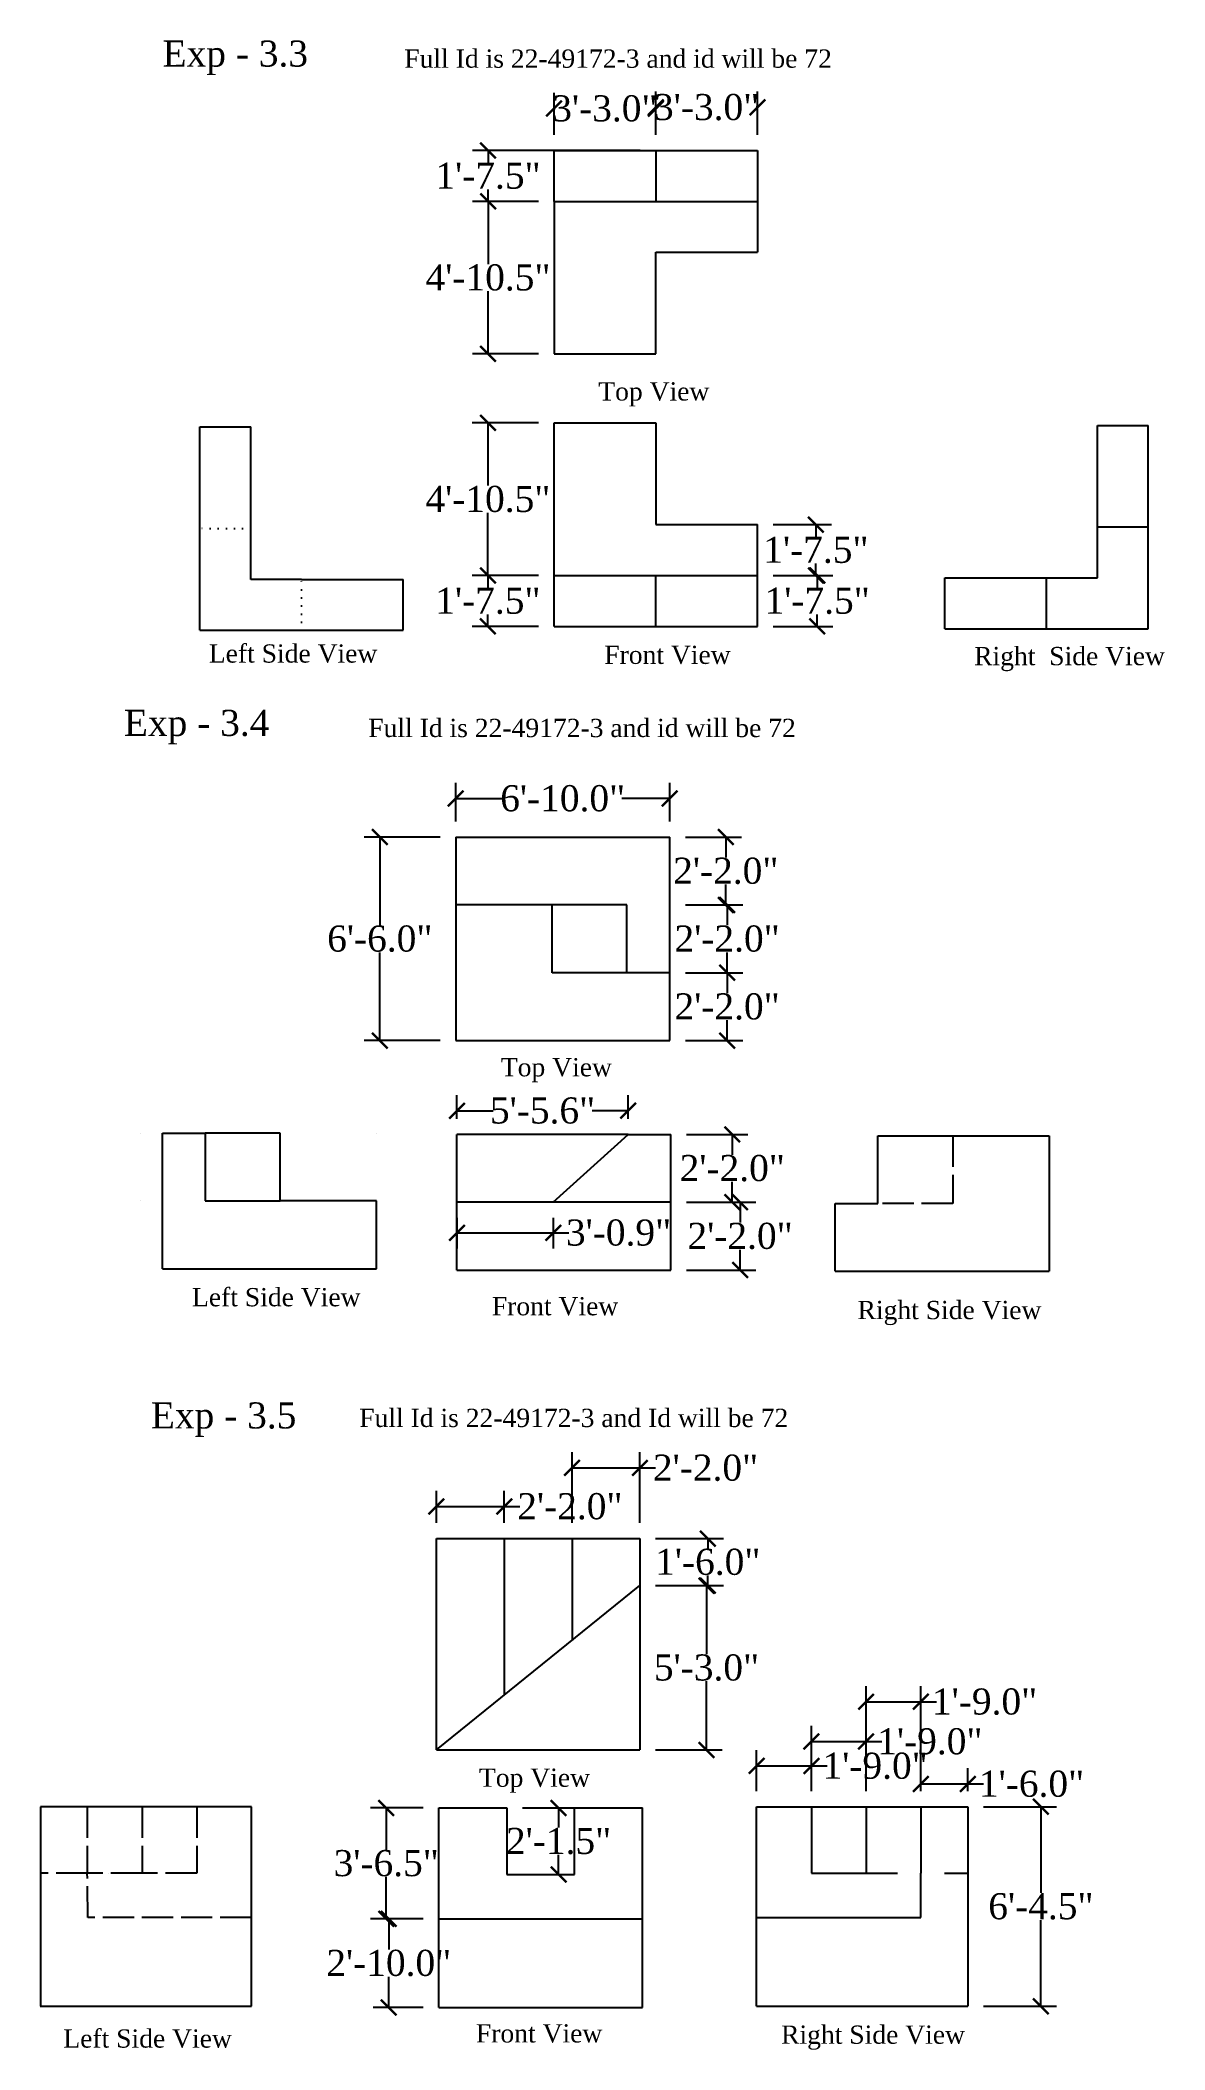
# Model space of a CAD drawing. Header units: inches. Extents: x -1958 to 2570, y -8309 to 65.
# Drawn here: x -263 to 168, y -4692 to -3921 of the extents above; entities that cross this region are included whole.
import ezdxf

# ---------------------------------------------------------------- set-up
doc = ezdxf.new("R2010")
doc.units = ezdxf.units.IN
doc.header["$MEASUREMENT"] = 0
for name, pattern in [('ACAD_ISO02W100', [15, 12, -3]), ('ACAD_ISO03W100', [30, 12, -18]), ('ACAD_ISO07W100', [3, 0, -3])]:
    doc.linetypes.add(name, pattern=pattern)
doc.styles.get("Standard").update_dxf_attribs({"font": 'times.ttf', "height": 10})
doc.dimstyles.get("Standard").update_dxf_attribs({"dimtxt": 10, "dimasz": 6, "dimexe": 6, "dimexo": 6, "dimgap": 0.09, "dimtad": 0, "dimtih": 1, "dimtoh": 1, "dimdec": 1, "dimzin": 0, "dimdsep": 46, "dimlunit": 3, "dimtxsty": 'Standard', "dimblk": 'ARCHTICK', "dimcen": 0.09, "dimadec": 0, "dimazin": 0, "dimtfac": 1, "dimtdec": 1, "dimtofl": 0, "dimtmove": 0, "dimatfit": 3, "dimldrblk": 'ARCHTICK', "dimfxl": 1, "dimtolj": 1, "dimtzin": 0, "dimarcsym": 0})

msp = doc.modelspace()

# ---------------------------------------------------------------- texts
at = {"attachment_point": 1}
for s, insert, char_height, width in [('Exp - 3.3', (-215.75, -3921.41), 10, 70.9943), ('Full Id is 22-49172-3 and id will be 72', (-123.06, -3924.85), 7, 239.6058), ('     Top View', (-61.93, -4052.41), 7, 62.12), ('Left Side View', (-198, -4152.87), 7, 74.9385), ('    Front View', (-57, -4153.37), 7, 73.9524), ('Right  Side View', (95.34, -4153.86), 7, 72.9664), ('Exp - 3.4', (-230.56, -4177.96), 10, 62.613), ('Full Id is 22-49172-3 and id will be 72', (-136.88, -4181.41), 7, 207.5598), ('   Top View', (-93.99, -4311.44), 7, 75.9245), ('Left Side View', (-204.43, -4399.59), 7, 67.5432), ('   Front View', (-97.44, -4403.04), 7, 72.9664), (' Right Side View', (48, -4404.52), 7, 81.8407), ('Exp - 3.5', (-220.22, -4443.41), 10, 60.641), ('Full Id is 22-49172-3 and Id will be 72', (-140.35, -4445.87), 7, 231.2245), ('   Top View', (-102.38, -4583.78), 7, 69.5152), ('  Front View', (-100.91, -4681.78), 7, 68.5292), ('Right Side View', (21.35, -4682.27), 7, 73.4594)]:
    msp.add_mtext(s, dxfattribs=dict(at, insert=insert, char_height=char_height, width=width))
at = {"linetype": 'ACAD_ISO02W100', "insert": (-253.75, -4683.75), "char_height": 7, "width": 77.4035, "attachment_point": 1}
msp.add_mtext('Left Side View', dxfattribs=at)

# ---------------------------------------------------------------- blocks, each defined once
blk = doc.blocks.new('_ArchTick')
at = {"color": 0, "linetype": 'ByBlock', "const_width": 0.15}
blk.add_lwpolyline([(-0.5, -0.5), (0.5, 0.5)], dxfattribs=at)
blk = doc.blocks.new('*D38')
at = {"color": 0, "lineweight": -2}
for p, q in [((-110.76, -4489.63), (-110.76, -4477.32)), ((-84.76, -4489.63), (-84.76, -4477.32)), ((-110.76, -4483.32), (-84.76, -4483.32)), ((-84.76, -4483.32), (-78.76, -4483.32))]:
    blk.add_line(p, q, dxfattribs=at)
at = {"layer": 'Defpoints', "color": 0}
for p in [(-84.76, -4483.32), (-110.76, -4495.63), (-84.76, -4495.63)]:
    blk.add_point(p, dxfattribs=at)
at = {"color": 0, "lineweight": -2, "xscale": 6, "yscale": 6, "zscale": 6, "rotation": 180}
blk.add_blockref('_ArchTick', (-110.76, -4483.32), dxfattribs=at)
at = {"color": 0, "lineweight": -2, "xscale": 6, "yscale": 6, "zscale": 6}
blk.add_blockref('_ArchTick', (-84.76, -4483.32), dxfattribs=at)
at = {"color": 0, "insert": (-59.6, -4483.32), "char_height": 10, "attachment_point": 5}
blk.add_mtext('\\A1;2\'-2.0"', dxfattribs=at)
blk = doc.blocks.new('*D39')
at = {"color": 0, "lineweight": -2}
for p, q in [((-58.76, -4489.63), (-58.76, -4462.54)), ((-32.76, -4489.63), (-32.76, -4462.54)), ((-58.76, -4468.54), (-32.76, -4468.54)), ((-32.76, -4468.54), (-26.76, -4468.54))]:
    blk.add_line(p, q, dxfattribs=at)
at = {"layer": 'Defpoints', "color": 0}
for p in [(-32.76, -4468.54), (-58.76, -4495.63), (-32.76, -4495.63)]:
    blk.add_point(p, dxfattribs=at)
at = {"color": 0, "lineweight": -2, "xscale": 6, "yscale": 6, "zscale": 6, "rotation": 180}
blk.add_blockref('_ArchTick', (-58.76, -4468.54), dxfattribs=at)
at = {"color": 0, "lineweight": -2, "xscale": 6, "yscale": 6, "zscale": 6}
blk.add_blockref('_ArchTick', (-32.76, -4468.54), dxfattribs=at)
at = {"color": 0, "insert": (-7.6, -4468.54), "char_height": 10, "attachment_point": 5}
blk.add_mtext('\\A1;2\'-2.0"', dxfattribs=at)
blk = doc.blocks.new('*D40')
at = {"color": 0, "lineweight": -2}
for p, q in [((-26.76, -4513.63), (-1.23, -4513.63)), ((-7.23, -4513.63), (-7.23, -4539.94)), ((-7.23, -4576.63), (-7.23, -4550.32)), ((-26.76, -4576.63), (-1.23, -4576.63))]:
    blk.add_line(p, q, dxfattribs=at)
at = {"layer": 'Defpoints', "color": 0}
for p in [(-32.76, -4513.63), (-32.76, -4576.63), (-7.23, -4576.63)]:
    blk.add_point(p, dxfattribs=at)
at = {"color": 0, "lineweight": -2, "xscale": 6, "yscale": 6, "zscale": 6}
for p, rotation in [((-7.23, -4513.63), 90), ((-7.23, -4576.63), 270)]:
    blk.add_blockref('_ArchTick', p, dxfattribs=dict(at, rotation=rotation))
at = {"color": 0, "insert": (-7.23, -4545.13), "char_height": 10, "attachment_point": 5}
blk.add_mtext('\\A1;5\'-3.0"', dxfattribs=at)
blk = doc.blocks.new('*D41')
at = {"color": 0, "lineweight": -2}
for p, q in [((-26.76, -4495.63), (-0.74, -4495.63)), ((-6.74, -4495.63), (-6.74, -4499.44)), ((-26.76, -4513.63), (-0.74, -4513.63)), ((-6.74, -4513.63), (-6.74, -4509.82))]:
    blk.add_line(p, q, dxfattribs=at)
at = {"layer": 'Defpoints', "color": 0}
for p in [(-32.76, -4495.63), (-32.76, -4513.63), (-6.74, -4513.63)]:
    blk.add_point(p, dxfattribs=at)
at = {"color": 0, "lineweight": -2, "xscale": 6, "yscale": 6, "zscale": 6}
for p, rotation in [((-6.74, -4495.63), 90), ((-6.74, -4513.63), 270)]:
    blk.add_blockref('_ArchTick', p, dxfattribs=dict(at, rotation=rotation))
at = {"color": 0, "insert": (-6.74, -4504.63), "char_height": 10, "attachment_point": 5}
blk.add_mtext('\\A1;1\'-6.0"', dxfattribs=at)
blk = doc.blocks.new('*D42')
at = {"color": 0, "lineweight": -2}
for p, q in [((-115.78, -4641.37), (-135.01, -4641.37)), ((-129.01, -4641.37), (-129.01, -4653.18)), ((-129.01, -4675.37), (-129.01, -4663.56)), ((-115.78, -4675.37), (-135.01, -4675.37))]:
    blk.add_line(p, q, dxfattribs=at)
at = {"layer": 'Defpoints', "color": 0}
for p in [(-129.01, -4641.37), (-109.78, -4641.37), (-109.78, -4675.37)]:
    blk.add_point(p, dxfattribs=at)
at = {"color": 0, "lineweight": -2, "xscale": 6, "yscale": 6, "zscale": 6}
for p, rotation in [((-129.01, -4641.37), 90), ((-129.01, -4675.37), 270)]:
    blk.add_blockref('_ArchTick', p, dxfattribs=dict(at, rotation=rotation))
at = {"color": 0, "insert": (-129.01, -4658.37), "char_height": 10, "attachment_point": 5}
blk.add_mtext('\\A1;2\'-10.0"', dxfattribs=at)
blk = doc.blocks.new('*D43')
at = {"color": 0, "lineweight": -2}
for p, q in [((-115.78, -4598.87), (-135.99, -4598.87)), ((-129.99, -4598.87), (-129.99, -4614.93)), ((-129.99, -4641.37), (-129.99, -4625.31)), ((-115.78, -4641.37), (-135.99, -4641.37))]:
    blk.add_line(p, q, dxfattribs=at)
at = {"layer": 'Defpoints', "color": 0}
for p in [(-129.99, -4598.87), (-109.78, -4598.87), (-109.78, -4641.37)]:
    blk.add_point(p, dxfattribs=at)
at = {"color": 0, "lineweight": -2, "xscale": 6, "yscale": 6, "zscale": 6}
for p, rotation in [((-129.99, -4598.87), 90), ((-129.99, -4641.37), 270)]:
    blk.add_blockref('_ArchTick', p, dxfattribs=dict(at, rotation=rotation))
at = {"color": 0, "insert": (-129.99, -4620.12), "char_height": 10, "attachment_point": 5}
blk.add_mtext('\\A1;3\'-6.5"', dxfattribs=at)
blk = doc.blocks.new('*D44')
at = {"color": 0, "lineweight": -2}
for p, q in [((-77.78, -4598.87), (-57.93, -4598.87)), ((-63.93, -4598.87), (-63.93, -4606.43)), ((-63.93, -4624.37), (-63.93, -4616.81)), ((-77.78, -4624.37), (-57.93, -4624.37))]:
    blk.add_line(p, q, dxfattribs=at)
at = {"layer": 'Defpoints', "color": 0}
for p in [(-83.78, -4598.87), (-63.93, -4598.87), (-83.78, -4624.37)]:
    blk.add_point(p, dxfattribs=at)
at = {"color": 0, "lineweight": -2, "xscale": 6, "yscale": 6, "zscale": 6}
for p, rotation in [((-63.93, -4598.87), 90), ((-63.93, -4624.37), 270)]:
    blk.add_blockref('_ArchTick', p, dxfattribs=dict(at, rotation=rotation))
at = {"color": 0, "insert": (-63.93, -4611.62), "char_height": 10, "attachment_point": 5}
blk.add_mtext('\\A1;2\'-1.5"', dxfattribs=at)
blk = doc.blocks.new('*D47')
at = {"color": 0, "lineweight": -2}
for p, q in [((98.9, -4598.39), (126.94, -4598.39)), ((120.94, -4598.39), (120.94, -4631.45)), ((120.94, -4674.89), (120.94, -4641.83)), ((98.9, -4674.89), (126.94, -4674.89))]:
    blk.add_line(p, q, dxfattribs=at)
at = {"layer": 'Defpoints', "color": 0}
for p in [(92.9, -4598.39), (120.94, -4598.39), (92.9, -4674.89)]:
    blk.add_point(p, dxfattribs=at)
at = {"color": 0, "lineweight": -2, "xscale": 6, "yscale": 6, "zscale": 6}
for p, rotation in [((120.94, -4598.39), 90), ((120.94, -4674.89), 270)]:
    blk.add_blockref('_ArchTick', p, dxfattribs=dict(at, rotation=rotation))
at = {"color": 0, "insert": (120.94, -4636.64), "char_height": 10, "attachment_point": 5}
blk.add_mtext('\\A1;6\'-4.5"', dxfattribs=at)
blk = doc.blocks.new('*D48')
at = {"color": 0, "lineweight": -2}
for p, q in [((11.99, -4592.39), (11.99, -4576.79)), ((11.99, -4582.79), (32.96, -4582.79)), ((32.96, -4592.39), (32.96, -4576.79)), ((32.96, -4582.79), (38.96, -4582.79))]:
    blk.add_line(p, q, dxfattribs=at)
at = {"layer": 'Defpoints', "color": 0}
for p in [(32.96, -4582.79), (11.99, -4598.39), (32.96, -4598.39)]:
    blk.add_point(p, dxfattribs=at)
at = {"color": 0, "lineweight": -2, "xscale": 6, "yscale": 6, "zscale": 6, "rotation": 180}
blk.add_blockref('_ArchTick', (11.99, -4582.79), dxfattribs=at)
at = {"color": 0, "lineweight": -2, "xscale": 6, "yscale": 6, "zscale": 6}
blk.add_blockref('_ArchTick', (32.96, -4582.79), dxfattribs=at)
at = {"color": 0, "insert": (57.41, -4582.79), "char_height": 10, "attachment_point": 5}
blk.add_mtext('\\A1;1\'-9.0"', dxfattribs=at)
blk = doc.blocks.new('*D49')
at = {"color": 0, "lineweight": -2}
for p, q in [((32.96, -4592.39), (32.96, -4567.43)), ((53.93, -4592.39), (53.93, -4567.43)), ((32.96, -4573.43), (53.93, -4573.43)), ((53.93, -4573.43), (59.93, -4573.43))]:
    blk.add_line(p, q, dxfattribs=at)
at = {"layer": 'Defpoints', "color": 0}
for p in [(53.93, -4573.43), (32.96, -4598.39), (53.93, -4598.39)]:
    blk.add_point(p, dxfattribs=at)
at = {"color": 0, "lineweight": -2, "xscale": 6, "yscale": 6, "zscale": 6, "rotation": 180}
blk.add_blockref('_ArchTick', (32.96, -4573.43), dxfattribs=at)
at = {"color": 0, "lineweight": -2, "xscale": 6, "yscale": 6, "zscale": 6}
blk.add_blockref('_ArchTick', (53.93, -4573.43), dxfattribs=at)
at = {"color": 0, "insert": (78.38, -4573.43), "char_height": 10, "attachment_point": 5}
blk.add_mtext('\\A1;1\'-9.0"', dxfattribs=at)
blk = doc.blocks.new('*D50')
at = {"color": 0, "lineweight": -2}
for p, q in [((53.93, -4592.39), (53.93, -4552.17)), ((74.9, -4592.39), (74.9, -4552.17)), ((53.93, -4558.17), (74.9, -4558.17)), ((74.9, -4558.17), (80.9, -4558.17))]:
    blk.add_line(p, q, dxfattribs=at)
at = {"layer": 'Defpoints', "color": 0}
for p in [(74.9, -4558.17), (53.93, -4598.39), (74.9, -4598.39)]:
    blk.add_point(p, dxfattribs=at)
at = {"color": 0, "lineweight": -2, "xscale": 6, "yscale": 6, "zscale": 6, "rotation": 180}
blk.add_blockref('_ArchTick', (53.93, -4558.17), dxfattribs=at)
at = {"color": 0, "lineweight": -2, "xscale": 6, "yscale": 6, "zscale": 6}
blk.add_blockref('_ArchTick', (74.9, -4558.17), dxfattribs=at)
at = {"color": 0, "insert": (99.35, -4558.17), "char_height": 10, "attachment_point": 5}
blk.add_mtext('\\A1;1\'-9.0"', dxfattribs=at)
blk = doc.blocks.new('*D51')
at = {"color": 0, "lineweight": -2}
for p, q in [((74.9, -4592.39), (74.9, -4583.69)), ((74.9, -4589.69), (92.9, -4589.69)), ((92.9, -4592.39), (92.9, -4583.69)), ((92.9, -4589.69), (98.9, -4589.69))]:
    blk.add_line(p, q, dxfattribs=at)
at = {"layer": 'Defpoints', "color": 0}
for p in [(92.9, -4589.69), (74.9, -4598.39), (92.9, -4598.39)]:
    blk.add_point(p, dxfattribs=at)
at = {"color": 0, "lineweight": -2, "xscale": 6, "yscale": 6, "zscale": 6, "rotation": 180}
blk.add_blockref('_ArchTick', (74.9, -4589.69), dxfattribs=at)
at = {"color": 0, "lineweight": -2, "xscale": 6, "yscale": 6, "zscale": 6}
blk.add_blockref('_ArchTick', (92.9, -4589.69), dxfattribs=at)
at = {"color": 0, "insert": (117.35, -4589.69), "char_height": 10, "attachment_point": 5}
blk.add_mtext('\\A1;1\'-6.0"', dxfattribs=at)
blk = doc.blocks.new('*D20')
at = {"color": 0, "lineweight": -2}
for p, q in [((-71.64, -3983.06), (-96.98, -3983.06)), ((-90.98, -3983.06), (-90.98, -4007.12)), ((-90.98, -4041.56), (-90.98, -4017.5)), ((-71.64, -4041.56), (-96.98, -4041.56))]:
    blk.add_line(p, q, dxfattribs=at)
at = {"layer": 'Defpoints', "color": 0}
for p in [(-65.64, -3983.06), (-90.98, -4041.56), (-65.64, -4041.56)]:
    blk.add_point(p, dxfattribs=at)
at = {"color": 0, "lineweight": -2, "xscale": 6, "yscale": 6, "zscale": 6}
for p, rotation in [((-90.98, -3983.06), 90), ((-90.98, -4041.56), 270)]:
    blk.add_blockref('_ArchTick', p, dxfattribs=dict(at, rotation=rotation))
at = {"color": 0, "insert": (-90.98, -4012.31), "char_height": 10, "attachment_point": 5}
blk.add_mtext('\\A1;4\'-10.5"', dxfattribs=at)
blk = doc.blocks.new('*D21')
at = {"color": 0, "lineweight": -2}
for p, q in [((-32.68, -3963.56), (-96.98, -3963.56)), ((-90.98, -3963.56), (-90.98, -3968.12)), ((-90.98, -3983.06), (-90.98, -3978.5)), ((-71.68, -3983.06), (-96.98, -3983.06))]:
    blk.add_line(p, q, dxfattribs=at)
at = {"layer": 'Defpoints', "color": 0}
for p in [(-90.98, -3963.56), (-26.68, -3963.56), (-65.68, -3983.06)]:
    blk.add_point(p, dxfattribs=at)
at = {"color": 0, "lineweight": -2, "xscale": 6, "yscale": 6, "zscale": 6}
for p, rotation in [((-90.98, -3963.56), 90), ((-90.98, -3983.06), 270)]:
    blk.add_blockref('_ArchTick', p, dxfattribs=dict(at, rotation=rotation))
at = {"color": 0, "insert": (-90.98, -3973.31), "char_height": 10, "attachment_point": 5}
blk.add_mtext('\\A1;1\'-7.5"', dxfattribs=at)
blk = doc.blocks.new('*D22')
at = {"color": 0, "lineweight": -2}
for p, q in [((-65.68, -3957.56), (-65.68, -3941.51)), ((-26.68, -3957.56), (-26.68, -3941.51)), ((-65.68, -3947.51), (-65.2, -3947.51)), ((-26.68, -3947.51), (-27.15, -3947.51))]:
    blk.add_line(p, q, dxfattribs=at)
at = {"layer": 'Defpoints', "color": 0}
for p in [(-26.68, -3947.51), (-65.68, -3963.56), (-26.68, -3963.56)]:
    blk.add_point(p, dxfattribs=at)
at = {"color": 0, "lineweight": -2, "xscale": 6, "yscale": 6, "zscale": 6, "rotation": 180}
blk.add_blockref('_ArchTick', (-65.68, -3947.51), dxfattribs=at)
at = {"color": 0, "lineweight": -2, "xscale": 6, "yscale": 6, "zscale": 6}
blk.add_blockref('_ArchTick', (-26.68, -3947.51), dxfattribs=at)
at = {"color": 0, "insert": (-46.18, -3947.51), "char_height": 10, "attachment_point": 5}
blk.add_mtext('\\A1;3\'-3.0"', dxfattribs=at)
blk = doc.blocks.new('*D23')
at = {"color": 0, "lineweight": -2}
for p, q in [((-26.68, -3957.56), (-26.68, -3941.01)), ((12.32, -3957.56), (12.32, -3941.01)), ((-26.68, -3947.01), (-26.2, -3947.01)), ((12.32, -3947.01), (11.85, -3947.01))]:
    blk.add_line(p, q, dxfattribs=at)
at = {"layer": 'Defpoints', "color": 0}
for p in [(12.32, -3947.01), (-26.68, -3963.56), (12.32, -3963.56)]:
    blk.add_point(p, dxfattribs=at)
at = {"color": 0, "lineweight": -2, "xscale": 6, "yscale": 6, "zscale": 6, "rotation": 180}
blk.add_blockref('_ArchTick', (-26.68, -3947.01), dxfattribs=at)
at = {"color": 0, "lineweight": -2, "xscale": 6, "yscale": 6, "zscale": 6}
blk.add_blockref('_ArchTick', (12.32, -3947.01), dxfattribs=at)
at = {"color": 0, "insert": (-7.18, -3947.01), "char_height": 10, "attachment_point": 5}
blk.add_mtext('\\A1;3\'-3.0"', dxfattribs=at)
blk = doc.blocks.new('*D24')
at = {"color": 0, "lineweight": -2}
for p, q in [((-71.68, -4126.48), (-97.02, -4126.48)), ((-91.02, -4126.48), (-91.02, -4131.04)), ((-91.02, -4145.98), (-91.02, -4141.42)), ((-71.68, -4145.98), (-97.02, -4145.98))]:
    blk.add_line(p, q, dxfattribs=at)
at = {"layer": 'Defpoints', "color": 0}
for p in [(-91.02, -4126.48), (-65.68, -4126.48), (-65.68, -4145.98)]:
    blk.add_point(p, dxfattribs=at)
at = {"color": 0, "lineweight": -2, "xscale": 6, "yscale": 6, "zscale": 6}
for p, rotation in [((-91.02, -4126.48), 90), ((-91.02, -4145.98), 270)]:
    blk.add_blockref('_ArchTick', p, dxfattribs=dict(at, rotation=rotation))
at = {"color": 0, "insert": (-91.02, -4136.23), "char_height": 10, "attachment_point": 5}
blk.add_mtext('\\A1;1\'-7.5"', dxfattribs=at)
blk = doc.blocks.new('*D25')
at = {"color": 0, "lineweight": -2}
for p, q in [((-71.68, -4067.98), (-97.02, -4067.98)), ((-91.02, -4067.98), (-91.02, -4092.04)), ((-91.02, -4126.48), (-91.02, -4102.42)), ((-71.68, -4126.48), (-97.02, -4126.48))]:
    blk.add_line(p, q, dxfattribs=at)
at = {"layer": 'Defpoints', "color": 0}
for p in [(-91.02, -4067.98), (-65.68, -4067.98), (-65.68, -4126.48)]:
    blk.add_point(p, dxfattribs=at)
at = {"color": 0, "lineweight": -2, "xscale": 6, "yscale": 6, "zscale": 6}
for p, rotation in [((-91.02, -4067.98), 90), ((-91.02, -4126.48), 270)]:
    blk.add_blockref('_ArchTick', p, dxfattribs=dict(at, rotation=rotation))
at = {"color": 0, "insert": (-91.02, -4097.23), "char_height": 10, "attachment_point": 5}
blk.add_mtext('\\A1;4\'-10.5"', dxfattribs=at)
blk = doc.blocks.new('*D26')
at = {"color": 0, "lineweight": -2}
for p, q in [((18.32, -4126.48), (41.19, -4126.48)), ((35.19, -4126.48), (35.19, -4131.04)), ((35.19, -4145.98), (35.19, -4141.42)), ((18.32, -4145.98), (41.19, -4145.98))]:
    blk.add_line(p, q, dxfattribs=at)
at = {"layer": 'Defpoints', "color": 0}
for p in [(12.32, -4126.48), (35.19, -4126.48), (12.32, -4145.98)]:
    blk.add_point(p, dxfattribs=at)
at = {"color": 0, "lineweight": -2, "xscale": 6, "yscale": 6, "zscale": 6}
for p, rotation in [((35.19, -4126.48), 90), ((35.19, -4145.98), 270)]:
    blk.add_blockref('_ArchTick', p, dxfattribs=dict(at, rotation=rotation))
at = {"color": 0, "insert": (35.19, -4136.23), "char_height": 10, "attachment_point": 5}
blk.add_mtext('\\A1;1\'-7.5"', dxfattribs=at)
blk = doc.blocks.new('*D27')
at = {"color": 0, "lineweight": -2}
for p, q in [((18.32, -4106.98), (40.7, -4106.98)), ((34.7, -4106.98), (34.7, -4111.54)), ((18.32, -4126.48), (40.7, -4126.48)), ((34.7, -4126.48), (34.7, -4121.92))]:
    blk.add_line(p, q, dxfattribs=at)
at = {"layer": 'Defpoints', "color": 0}
for p in [(12.32, -4106.98), (34.7, -4106.98), (12.32, -4126.48)]:
    blk.add_point(p, dxfattribs=at)
at = {"color": 0, "lineweight": -2, "xscale": 6, "yscale": 6, "zscale": 6}
for p, rotation in [((34.7, -4106.98), 90), ((34.7, -4126.48), 270)]:
    blk.add_blockref('_ArchTick', p, dxfattribs=dict(at, rotation=rotation))
at = {"color": 0, "insert": (34.7, -4116.73), "char_height": 10, "attachment_point": 5}
blk.add_mtext('\\A1;1\'-7.5"', dxfattribs=at)
blk = doc.blocks.new('*D28')
at = {"color": 0, "lineweight": -2}
for p, q in [((-103.35, -4220.74), (-103.35, -4205.96)), ((-103.35, -4211.96), (-85.04, -4211.96)), ((-21.35, -4211.96), (-39.65, -4211.96)), ((-21.35, -4220.74), (-21.35, -4205.96))]:
    blk.add_line(p, q, dxfattribs=at)
at = {"layer": 'Defpoints', "color": 0}
for p in [(-21.35, -4211.96), (-103.35, -4226.74), (-21.35, -4226.74)]:
    blk.add_point(p, dxfattribs=at)
at = {"color": 0, "lineweight": -2, "xscale": 6, "yscale": 6, "zscale": 6, "rotation": 180}
blk.add_blockref('_ArchTick', (-103.35, -4211.96), dxfattribs=at)
at = {"color": 0, "lineweight": -2, "xscale": 6, "yscale": 6, "zscale": 6}
blk.add_blockref('_ArchTick', (-21.35, -4211.96), dxfattribs=at)
at = {"color": 0, "insert": (-62.35, -4211.96), "char_height": 10, "attachment_point": 5}
blk.add_mtext('\\A1;6\'-10.0"', dxfattribs=at)
blk = doc.blocks.new('*D29')
at = {"color": 0, "lineweight": -2}
for p, q in [((-109.35, -4226.74), (-138.45, -4226.74)), ((-132.45, -4226.74), (-132.45, -4260.55)), ((-132.45, -4304.74), (-132.45, -4270.93)), ((-109.35, -4304.74), (-138.45, -4304.74))]:
    blk.add_line(p, q, dxfattribs=at)
at = {"layer": 'Defpoints', "color": 0}
for p in [(-103.35, -4226.74), (-132.45, -4304.74), (-103.35, -4304.74)]:
    blk.add_point(p, dxfattribs=at)
at = {"color": 0, "lineweight": -2, "xscale": 6, "yscale": 6, "zscale": 6}
for p, rotation in [((-132.45, -4226.74), 90), ((-132.45, -4304.74), 270)]:
    blk.add_blockref('_ArchTick', p, dxfattribs=dict(at, rotation=rotation))
at = {"color": 0, "insert": (-132.45, -4265.74), "char_height": 10, "attachment_point": 5}
blk.add_mtext('\\A1;6\'-6.0"', dxfattribs=at)
blk = doc.blocks.new('*D30')
at = {"color": 0, "lineweight": -2}
for p, q in [((-15.35, -4278.74), (6.67, -4278.74)), ((0.67, -4278.74), (0.67, -4286.55)), ((0.67, -4304.74), (0.67, -4296.93)), ((-15.35, -4304.74), (6.67, -4304.74))]:
    blk.add_line(p, q, dxfattribs=at)
at = {"layer": 'Defpoints', "color": 0}
for p in [(-21.35, -4278.74), (0.67, -4278.74), (-21.35, -4304.74)]:
    blk.add_point(p, dxfattribs=at)
at = {"color": 0, "lineweight": -2, "xscale": 6, "yscale": 6, "zscale": 6}
for p, rotation in [((0.67, -4278.74), 90), ((0.67, -4304.74), 270)]:
    blk.add_blockref('_ArchTick', p, dxfattribs=dict(at, rotation=rotation))
at = {"color": 0, "insert": (0.67, -4291.74), "char_height": 10, "attachment_point": 5}
blk.add_mtext('\\A1;2\'-2.0"', dxfattribs=at)
blk = doc.blocks.new('*D31')
at = {"color": 0, "lineweight": -2}
for p, q in [((-15.35, -4252.74), (6.67, -4252.74)), ((0.67, -4252.74), (0.67, -4260.55)), ((0.67, -4278.74), (0.67, -4270.93)), ((-15.35, -4278.74), (6.67, -4278.74))]:
    blk.add_line(p, q, dxfattribs=at)
at = {"layer": 'Defpoints', "color": 0}
for p in [(-21.35, -4252.74), (0.67, -4252.74), (-21.35, -4278.74)]:
    blk.add_point(p, dxfattribs=at)
at = {"color": 0, "lineweight": -2, "xscale": 6, "yscale": 6, "zscale": 6}
for p, rotation in [((0.67, -4252.74), 90), ((0.67, -4278.74), 270)]:
    blk.add_blockref('_ArchTick', p, dxfattribs=dict(at, rotation=rotation))
at = {"color": 0, "insert": (0.67, -4265.74), "char_height": 10, "attachment_point": 5}
blk.add_mtext('\\A1;2\'-2.0"', dxfattribs=at)
blk = doc.blocks.new('*D32')
at = {"color": 0, "lineweight": -2}
for p, q in [((-15.35, -4226.74), (6.17, -4226.74)), ((0.17, -4226.74), (0.17, -4234.55)), ((0.17, -4252.74), (0.17, -4244.93)), ((-15.35, -4252.74), (6.17, -4252.74))]:
    blk.add_line(p, q, dxfattribs=at)
at = {"layer": 'Defpoints', "color": 0}
for p in [(-21.35, -4226.74), (0.17, -4226.74), (-21.35, -4252.74)]:
    blk.add_point(p, dxfattribs=at)
at = {"color": 0, "lineweight": -2, "xscale": 6, "yscale": 6, "zscale": 6}
for p, rotation in [((0.17, -4226.74), 90), ((0.17, -4252.74), 270)]:
    blk.add_blockref('_ArchTick', p, dxfattribs=dict(at, rotation=rotation))
at = {"color": 0, "insert": (0.17, -4239.74), "char_height": 10, "attachment_point": 5}
blk.add_mtext('\\A1;2\'-2.0"', dxfattribs=at)
blk = doc.blocks.new('*D34')
at = {"color": 0, "lineweight": -2}
for p, q in [((-102.87, -4372.7), (-102.87, -4384.42)), ((-65.97, -4372.7), (-65.97, -4384.42)), ((-102.87, -4378.42), (-65.97, -4378.42)), ((-65.97, -4378.42), (-59.97, -4378.42))]:
    blk.add_line(p, q, dxfattribs=at)
at = {"layer": 'Defpoints', "color": 0}
for p in [(-102.87, -4366.7), (-65.97, -4366.7), (-65.97, -4378.42)]:
    blk.add_point(p, dxfattribs=at)
at = {"color": 0, "lineweight": -2, "xscale": 6, "yscale": 6, "zscale": 6, "rotation": 180}
blk.add_blockref('_ArchTick', (-102.87, -4378.42), dxfattribs=at)
at = {"color": 0, "lineweight": -2, "xscale": 6, "yscale": 6, "zscale": 6}
blk.add_blockref('_ArchTick', (-65.97, -4378.42), dxfattribs=at)
at = {"color": 0, "insert": (-40.94, -4378.42), "char_height": 10, "attachment_point": 5}
blk.add_mtext('\\A1;3\'-0.9"', dxfattribs=at)
blk = doc.blocks.new('*D35')
at = {"color": 0, "lineweight": -2}
for p, q in [((-102.87, -4334.7), (-102.87, -4325.63)), ((-37.27, -4334.7), (-37.27, -4325.63)), ((-102.87, -4331.63), (-89.03, -4331.63)), ((-37.27, -4331.63), (-51.1, -4331.63))]:
    blk.add_line(p, q, dxfattribs=at)
at = {"layer": 'Defpoints', "color": 0}
for p in [(-37.27, -4331.63), (-102.87, -4340.7), (-37.27, -4340.7)]:
    blk.add_point(p, dxfattribs=at)
at = {"color": 0, "lineweight": -2, "xscale": 6, "yscale": 6, "zscale": 6, "rotation": 180}
blk.add_blockref('_ArchTick', (-102.87, -4331.63), dxfattribs=at)
at = {"color": 0, "lineweight": -2, "xscale": 6, "yscale": 6, "zscale": 6}
blk.add_blockref('_ArchTick', (-37.27, -4331.63), dxfattribs=at)
at = {"color": 0, "insert": (-70.07, -4331.63), "char_height": 10, "attachment_point": 5}
blk.add_mtext('\\A1;5\'-5.6"', dxfattribs=at)
blk = doc.blocks.new('*D36')
at = {"color": 0, "lineweight": -2}
for p, q in [((-14.87, -4340.7), (8.64, -4340.7)), ((2.64, -4340.7), (2.64, -4348.51)), ((2.64, -4366.7), (2.64, -4358.89)), ((-14.87, -4366.7), (8.64, -4366.7))]:
    blk.add_line(p, q, dxfattribs=at)
at = {"layer": 'Defpoints', "color": 0}
for p in [(-20.87, -4340.7), (2.64, -4340.7), (-20.87, -4366.7)]:
    blk.add_point(p, dxfattribs=at)
at = {"color": 0, "lineweight": -2, "xscale": 6, "yscale": 6, "zscale": 6}
for p, rotation in [((2.64, -4340.7), 90), ((2.64, -4366.7), 270)]:
    blk.add_blockref('_ArchTick', p, dxfattribs=dict(at, rotation=rotation))
at = {"color": 0, "insert": (2.64, -4353.7), "char_height": 10, "attachment_point": 5}
blk.add_mtext('\\A1;2\'-2.0"', dxfattribs=at)
blk = doc.blocks.new('*D37')
at = {"color": 0, "lineweight": -2}
for p, q in [((-14.87, -4366.7), (11.64, -4366.7)), ((5.64, -4366.7), (5.64, -4374.51)), ((5.64, -4392.7), (5.64, -4384.89)), ((-14.87, -4392.7), (11.64, -4392.7))]:
    blk.add_line(p, q, dxfattribs=at)
at = {"layer": 'Defpoints', "color": 0}
for p in [(-20.87, -4366.7), (5.64, -4366.7), (-20.87, -4392.7)]:
    blk.add_point(p, dxfattribs=at)
at = {"color": 0, "lineweight": -2, "xscale": 6, "yscale": 6, "zscale": 6}
for p, rotation in [((5.64, -4366.7), 90), ((5.64, -4392.7), 270)]:
    blk.add_blockref('_ArchTick', p, dxfattribs=dict(at, rotation=rotation))
at = {"color": 0, "insert": (5.64, -4379.7), "char_height": 10, "attachment_point": 5}
blk.add_mtext('\\A1;2\'-2.0"', dxfattribs=at)

# ---------------------------------------------------------------- dimensions: what is measured, and where the dimension line sits
for base, p1, p2, picture, middle in [((-26.68, -3947.51), (-65.68, -3963.56), (-26.68, -3963.56), '*D22', (-46.18, -3947.51)), ((12.32, -3947.01), (-26.68, -3963.56), (12.32, -3963.56), '*D23', (-7.18, -3947.01)), ((-21.35, -4211.96), (-103.35, -4226.74), (-21.35, -4226.74), '*D28', (-62.35, -4211.96)), ((-37.27, -4331.63), (-102.87, -4340.7), (-37.27, -4340.7), '*D35', (-70.07, -4331.63)), ((-65.97, -4378.42), (-102.87, -4366.7), (-65.97, -4366.7), '*D34', (-40.94, -4378.42)), ((-32.76, -4468.54), (-58.76, -4495.63), (-32.76, -4495.63), '*D39', (-7.6, -4468.54)), ((-84.76, -4483.32), (-110.76, -4495.63), (-84.76, -4495.63), '*D38', (-59.6, -4483.32)), ((74.9, -4558.17), (53.93, -4598.39), (74.9, -4598.39), '*D50', (99.35, -4558.17)), ((53.93, -4573.43), (32.96, -4598.39), (53.93, -4598.39), '*D49', (78.38, -4573.43)), ((32.96, -4582.79), (11.99, -4598.39), (32.96, -4598.39), '*D48', (57.41, -4582.79)), ((92.9, -4589.69), (74.9, -4598.39), (92.9, -4598.39), '*D51', (117.35, -4589.69))]:
    dim = msp.add_linear_dim(base=base, p1=p1, p2=p2, dimstyle='Standard')
    dim.commit()
    dim.dimension.update_dxf_attribs({"geometry": picture, "text_midpoint": middle})
for base, p1, p2, picture, middle in [((-90.98, -3963.56), (-65.68, -3983.06), (-26.68, -3963.56), '*D21', (-90.98, -3973.31)), ((-90.98, -4041.56), (-65.64, -3983.06), (-65.64, -4041.56), '*D20', (-90.98, -4012.31)), ((-91.02, -4067.98), (-65.68, -4126.48), (-65.68, -4067.98), '*D25', (-91.02, -4097.23)), ((34.7, -4106.98), (12.32, -4126.48), (12.32, -4106.98), '*D27', (34.7, -4116.73)), ((-91.02, -4126.48), (-65.68, -4145.98), (-65.68, -4126.48), '*D24', (-91.02, -4136.23)), ((35.19, -4126.48), (12.32, -4145.98), (12.32, -4126.48), '*D26', (35.19, -4136.23)), ((-132.45, -4304.74), (-103.35, -4226.74), (-103.35, -4304.74), '*D29', (-132.45, -4265.74)), ((0.17, -4226.74), (-21.35, -4252.74), (-21.35, -4226.74), '*D32', (0.17, -4239.74)), ((0.67, -4252.74), (-21.35, -4278.74), (-21.35, -4252.74), '*D31', (0.67, -4265.74)), ((0.67, -4278.74), (-21.35, -4304.74), (-21.35, -4278.74), '*D30', (0.67, -4291.74)), ((2.64, -4340.7), (-20.87, -4366.7), (-20.87, -4340.7), '*D36', (2.64, -4353.7)), ((5.64, -4366.7), (-20.87, -4392.7), (-20.87, -4366.7), '*D37', (5.64, -4379.7)), ((-6.74, -4513.63), (-32.76, -4495.63), (-32.76, -4513.63), '*D41', (-6.74, -4504.63)), ((-7.23, -4576.63), (-32.76, -4513.63), (-32.76, -4576.63), '*D40', (-7.23, -4545.13)), ((-129.99, -4598.87), (-109.78, -4641.37), (-109.78, -4598.87), '*D43', (-129.99, -4620.12)), ((-63.93, -4598.87), (-83.78, -4624.37), (-83.78, -4598.87), '*D44', (-63.93, -4611.62)), ((120.94, -4598.39), (92.9, -4674.89), (92.9, -4598.39), '*D47', (120.94, -4636.64)), ((-129.01, -4641.37), (-109.78, -4675.37), (-109.78, -4641.37), '*D42', (-129.01, -4658.37))]:
    dim = msp.add_linear_dim(base=base, p1=p1, p2=p2, angle=90, dimstyle='Standard')
    dim.commit()
    dim.dimension.update_dxf_attribs({"geometry": picture, "text_midpoint": middle})

# ---------------------------------------------------------------- linework, layer by layer
for p, q in [((-65.68, -3963.56), (-26.68, -3963.56)), ((-65.68, -3983.06), (-65.68, -3963.56)), ((-65.68, -3963.56), (-26.68, -3963.56)), ((-26.68, -3963.56), (-26.68, -3983.06)), ((-26.68, -3963.56), (12.32, -3963.56)), ((-26.68, -3963.56), (12.32, -3963.56)), ((12.32, -3963.56), (12.32, -3983.06)), ((-65.68, -3983.06), (-65.68, -4041.56)), ((-65.68, -3983.06), (-26.68, -3983.06)), ((-26.68, -3983.06), (12.32, -3983.06)), ((12.32, -3983.06), (12.32, -4002.56)), ((-26.68, -4041.56), (-26.68, -4002.56)), ((-26.68, -4002.56), (12.32, -4002.56)), ((-65.68, -4041.56), (-26.68, -4041.56)), ((-201.45, -4108.46), (-201.45, -4069.46)), ((-201.45, -4069.46), (-181.95, -4069.46)), ((-181.95, -4108.46), (-181.95, -4069.46)), ((-65.68, -4126.48), (-65.68, -4067.98)), ((-65.68, -4067.98), (-26.68, -4067.98)), ((-26.68, -4067.98), (-26.68, -4106.98)), ((142.61, -4127.43), (142.61, -4068.93)), ((142.61, -4068.93), (162.11, -4068.93)), ((162.11, -4107.93), (162.11, -4068.93)), ((-201.45, -4147.46), (-201.45, -4108.46)), ((-181.95, -4127.96), (-181.95, -4108.46)), ((-26.68, -4106.98), (12.32, -4106.98)), ((12.32, -4126.48), (12.32, -4106.98)), ((12.32, -4106.98), (12.32, -4106.98)), ((142.61, -4127.43), (142.61, -4107.93)), ((162.11, -4107.93), (142.61, -4107.93)), ((162.11, -4107.93), (162.11, -4107.93)), ((162.11, -4146.93), (162.11, -4107.93)), ((162.11, -4107.93), (162.11, -4107.93)), ((162.11, -4107.93), (162.11, -4107.93)), ((-162.45, -4127.96), (-181.95, -4127.96)), ((-162.45, -4127.96), (-123.45, -4127.96)), ((-123.45, -4147.46), (-123.45, -4127.96)), ((-65.68, -4145.98), (-65.68, -4126.48)), ((-65.68, -4126.48), (-26.68, -4126.48)), ((-26.68, -4145.98), (-26.68, -4126.48)), ((-26.68, -4126.48), (12.32, -4126.48)), ((12.32, -4145.98), (12.32, -4126.48)), ((84.11, -4127.43), (123.11, -4127.43)), ((84.11, -4146.93), (84.11, -4127.43)), ((123.11, -4146.93), (123.11, -4127.43)), ((123.11, -4127.43), (142.61, -4127.43)), ((-201.45, -4147.46), (-162.45, -4147.46)), ((-162.45, -4147.46), (-123.45, -4147.46)), ((-65.68, -4145.98), (-26.68, -4145.98)), ((-26.68, -4145.98), (12.32, -4145.98)), ((84.11, -4146.93), (123.11, -4146.93)), ((123.11, -4146.93), (162.11, -4146.93)), ((-103.35, -4226.74), (-21.35, -4226.74)), ((-103.35, -4226.74), (-103.35, -4304.74)), ((-21.35, -4252.74), (-21.35, -4226.74)), ((-37.75, -4252.74), (-103.35, -4252.74)), ((-66.45, -4278.74), (-66.45, -4252.74)), ((-37.75, -4278.74), (-37.75, -4252.74)), ((-21.35, -4278.74), (-21.35, -4252.74)), ((-21.35, -4252.74), (-21.35, -4252.74)), ((-37.75, -4278.74), (-66.45, -4278.74)), ((-21.35, -4278.74), (-37.75, -4278.74)), ((-37.75, -4278.74), (-37.75, -4278.74)), ((-21.35, -4304.74), (-21.35, -4278.74)), ((-21.35, -4278.74), (-21.35, -4278.74)), ((-103.35, -4304.74), (-21.35, -4304.74)), ((-224.15, -4340.21), (-224.15, -4340.21)), ((-215.77, -4392.21), (-215.77, -4340.21)), ((-215.77, -4340.21), (-199.37, -4340.21)), ((-170.67, -4340.21), (-199.37, -4340.21)), ((-199.37, -4340.21), (-199.37, -4340.21)), ((-199.37, -4340.21), (-199.37, -4366.21)), ((-170.67, -4366.21), (-170.67, -4340.21)), ((-170.67, -4340.21), (-170.67, -4340.21)), ((-133.77, -4340.21), (-133.77, -4340.21)), ((-37.27, -4340.7), (-102.87, -4340.7)), ((-102.87, -4392.7), (-102.87, -4340.7)), ((-65.97, -4366.7), (-37.27, -4340.7)), ((-37.27, -4340.7), (-20.87, -4340.7)), ((-20.87, -4366.7), (-20.87, -4340.7)), ((-20.87, -4340.7), (-20.87, -4340.7)), ((58.48, -4367.19), (58.48, -4341.19)), ((58.48, -4341.19), (87.18, -4341.19)), ((87.18, -4341.19), (87.18, -4341.19)), ((87.18, -4341.19), (124.08, -4341.19)), ((124.08, -4341.19), (124.08, -4393.19)), ((-224.15, -4366.21), (-224.15, -4366.21)), ((-199.37, -4366.21), (-199.37, -4366.21)), ((-199.37, -4366.21), (-170.67, -4366.21)), ((-133.77, -4366.21), (-170.67, -4366.21)), ((-170.67, -4366.21), (-170.67, -4366.21)), ((-150.17, -4366.21), (-150.17, -4366.21)), ((-133.77, -4392.21), (-133.77, -4366.21)), ((-133.77, -4366.21), (-133.77, -4366.21)), ((-65.97, -4366.7), (-102.87, -4366.7)), ((-37.27, -4366.7), (-65.97, -4366.7)), ((-20.87, -4366.7), (-37.27, -4366.7)), ((-37.27, -4366.7), (-37.27, -4366.7)), ((-20.87, -4392.7), (-20.87, -4366.7)), ((-20.87, -4366.7), (-20.87, -4366.7)), ((42.08, -4393.19), (42.08, -4367.19)), ((42.08, -4367.19), (58.48, -4367.19)), ((58.48, -4367.19), (58.48, -4367.19)), ((87.18, -4367.19), (87.18, -4367.19)), ((-215.77, -4392.21), (-133.77, -4392.21)), ((-102.87, -4392.7), (-20.87, -4392.7)), ((42.08, -4393.19), (124.08, -4393.19)), ((-110.76, -4495.63), (-84.76, -4495.63)), ((-110.76, -4576.63), (-110.76, -4495.63)), ((-84.76, -4495.63), (-58.76, -4495.63)), ((-84.76, -4495.63), (-84.76, -4555.63)), ((-58.76, -4495.63), (-32.76, -4495.63)), ((-58.76, -4495.63), (-58.76, -4534.63)), ((-32.76, -4495.63), (-32.76, -4513.63)), ((-110.76, -4576.63), (-32.76, -4513.63)), ((-32.76, -4513.63), (-32.76, -4576.63)), ((-110.76, -4576.63), (-84.76, -4576.63)), ((-84.76, -4576.63), (-84.76, -4576.63)), ((-84.76, -4576.63), (-58.76, -4576.63)), ((-58.76, -4576.63), (-32.76, -4576.63)), ((-244.56, -4598.39), (-262.56, -4598.39)), ((-262.56, -4598.39), (-262.56, -4623.89)), ((-223.59, -4598.39), (-244.56, -4598.39)), ((-236.62, -4598.39), (-236.62, -4598.39)), ((-202.62, -4598.39), (-223.59, -4598.39)), ((-210.62, -4598.39), (-210.62, -4598.39)), ((-181.65, -4598.39), (-202.62, -4598.39)), ((-181.65, -4640.89), (-181.65, -4598.39)), ((11.99, -4640.89), (11.99, -4598.39)), ((11.99, -4598.39), (32.96, -4598.39)), ((32.96, -4598.39), (53.93, -4598.39)), ((32.96, -4598.39), (32.96, -4623.89)), ((37.99, -4598.39), (37.99, -4598.39)), ((53.93, -4598.39), (74.9, -4598.39)), ((53.93, -4598.39), (53.93, -4623.89)), ((63.99, -4598.39), (63.99, -4598.39)), ((74.9, -4598.39), (92.9, -4598.39)), ((74.9, -4598.39), (74.9, -4623.89)), ((92.9, -4598.39), (92.9, -4623.89)), ((-109.78, -4641.37), (-109.78, -4598.87)), ((-109.78, -4598.87), (-83.78, -4598.87)), ((-83.78, -4598.87), (-83.78, -4598.87)), ((-83.78, -4598.87), (-83.78, -4624.37)), ((-57.78, -4598.87), (-57.78, -4598.87)), ((-57.78, -4598.87), (-31.78, -4598.87)), ((-57.78, -4624.37), (-57.78, -4598.87)), ((-31.78, -4641.37), (-31.78, -4598.87)), ((-262.56, -4623.89), (-262.56, -4674.89)), ((-236.62, -4623.89), (-236.62, -4623.89)), ((-210.62, -4623.89), (-210.62, -4623.89)), ((-210.62, -4623.89), (-210.62, -4623.89)), ((-83.78, -4624.37), (-83.78, -4624.37)), ((-83.78, -4624.37), (-57.78, -4624.37)), ((-57.78, -4624.37), (-57.78, -4624.37)), ((-57.78, -4624.37), (-57.78, -4624.37)), ((32.96, -4623.89), (53.93, -4623.89)), ((37.99, -4623.89), (37.99, -4623.89)), ((63.99, -4623.89), (63.99, -4623.89)), ((63.99, -4623.89), (63.99, -4623.89)), ((74.9, -4640.89), (74.9, -4623.89)), ((92.9, -4623.89), (92.9, -4674.89)), ((-181.65, -4674.89), (-181.65, -4640.89)), ((-109.78, -4675.37), (-109.78, -4641.37)), ((-109.78, -4641.37), (-31.78, -4641.37)), ((-31.78, -4675.37), (-31.78, -4641.37)), ((11.99, -4674.89), (11.99, -4640.89)), ((11.99, -4640.89), (74.9, -4640.89)), ((-262.62, -4674.89), (-181.65, -4674.89)), ((-109.78, -4675.37), (-31.78, -4675.37)), ((11.99, -4674.89), (92.9, -4674.89))]:
    msp.add_line(p, q)
at = {"linetype": 'ACAD_ISO07W100'}
for p, q in [((-181.95, -4108.46), (-201.45, -4108.46)), ((-162.45, -4147.46), (-162.45, -4127.96))]:
    msp.add_line(p, q, dxfattribs=at)
at = {"linetype": 'ACAD_ISO02W100'}
for p, q in [((87.18, -4341.19), (87.18, -4367.19)), ((87.18, -4367.19), (58.48, -4367.19)), ((-244.56, -4598.39), (-244.56, -4623.89)), ((-244.56, -4598.39), (-244.56, -4623.89)), ((-223.59, -4598.39), (-223.59, -4623.89)), ((-202.62, -4598.39), (-202.62, -4623.89)), ((-244.56, -4623.89), (-262.56, -4623.89)), ((-223.59, -4623.89), (-244.56, -4623.89)), ((-244.56, -4623.89), (-244.56, -4623.89)), ((-244.38, -4640.89), (-244.56, -4623.89)), ((-202.62, -4623.89), (-223.59, -4623.89)), ((-181.65, -4640.89), (-244.38, -4640.89))]:
    msp.add_line(p, q, dxfattribs=at)
at = {"linetype": 'ACAD_ISO03W100'}
msp.add_line((53.93, -4623.89), (92.9, -4623.89), dxfattribs=at)

msp.set_redraw_order([(e.dxf.handle, doc.entitydb.next_handle()) for e in msp.query("TEXT MTEXT ATTDEF DIMENSION ARC_DIMENSION")])  # texts and dimensions are drawn at this point

doc.saveas('drawing.dxf')
